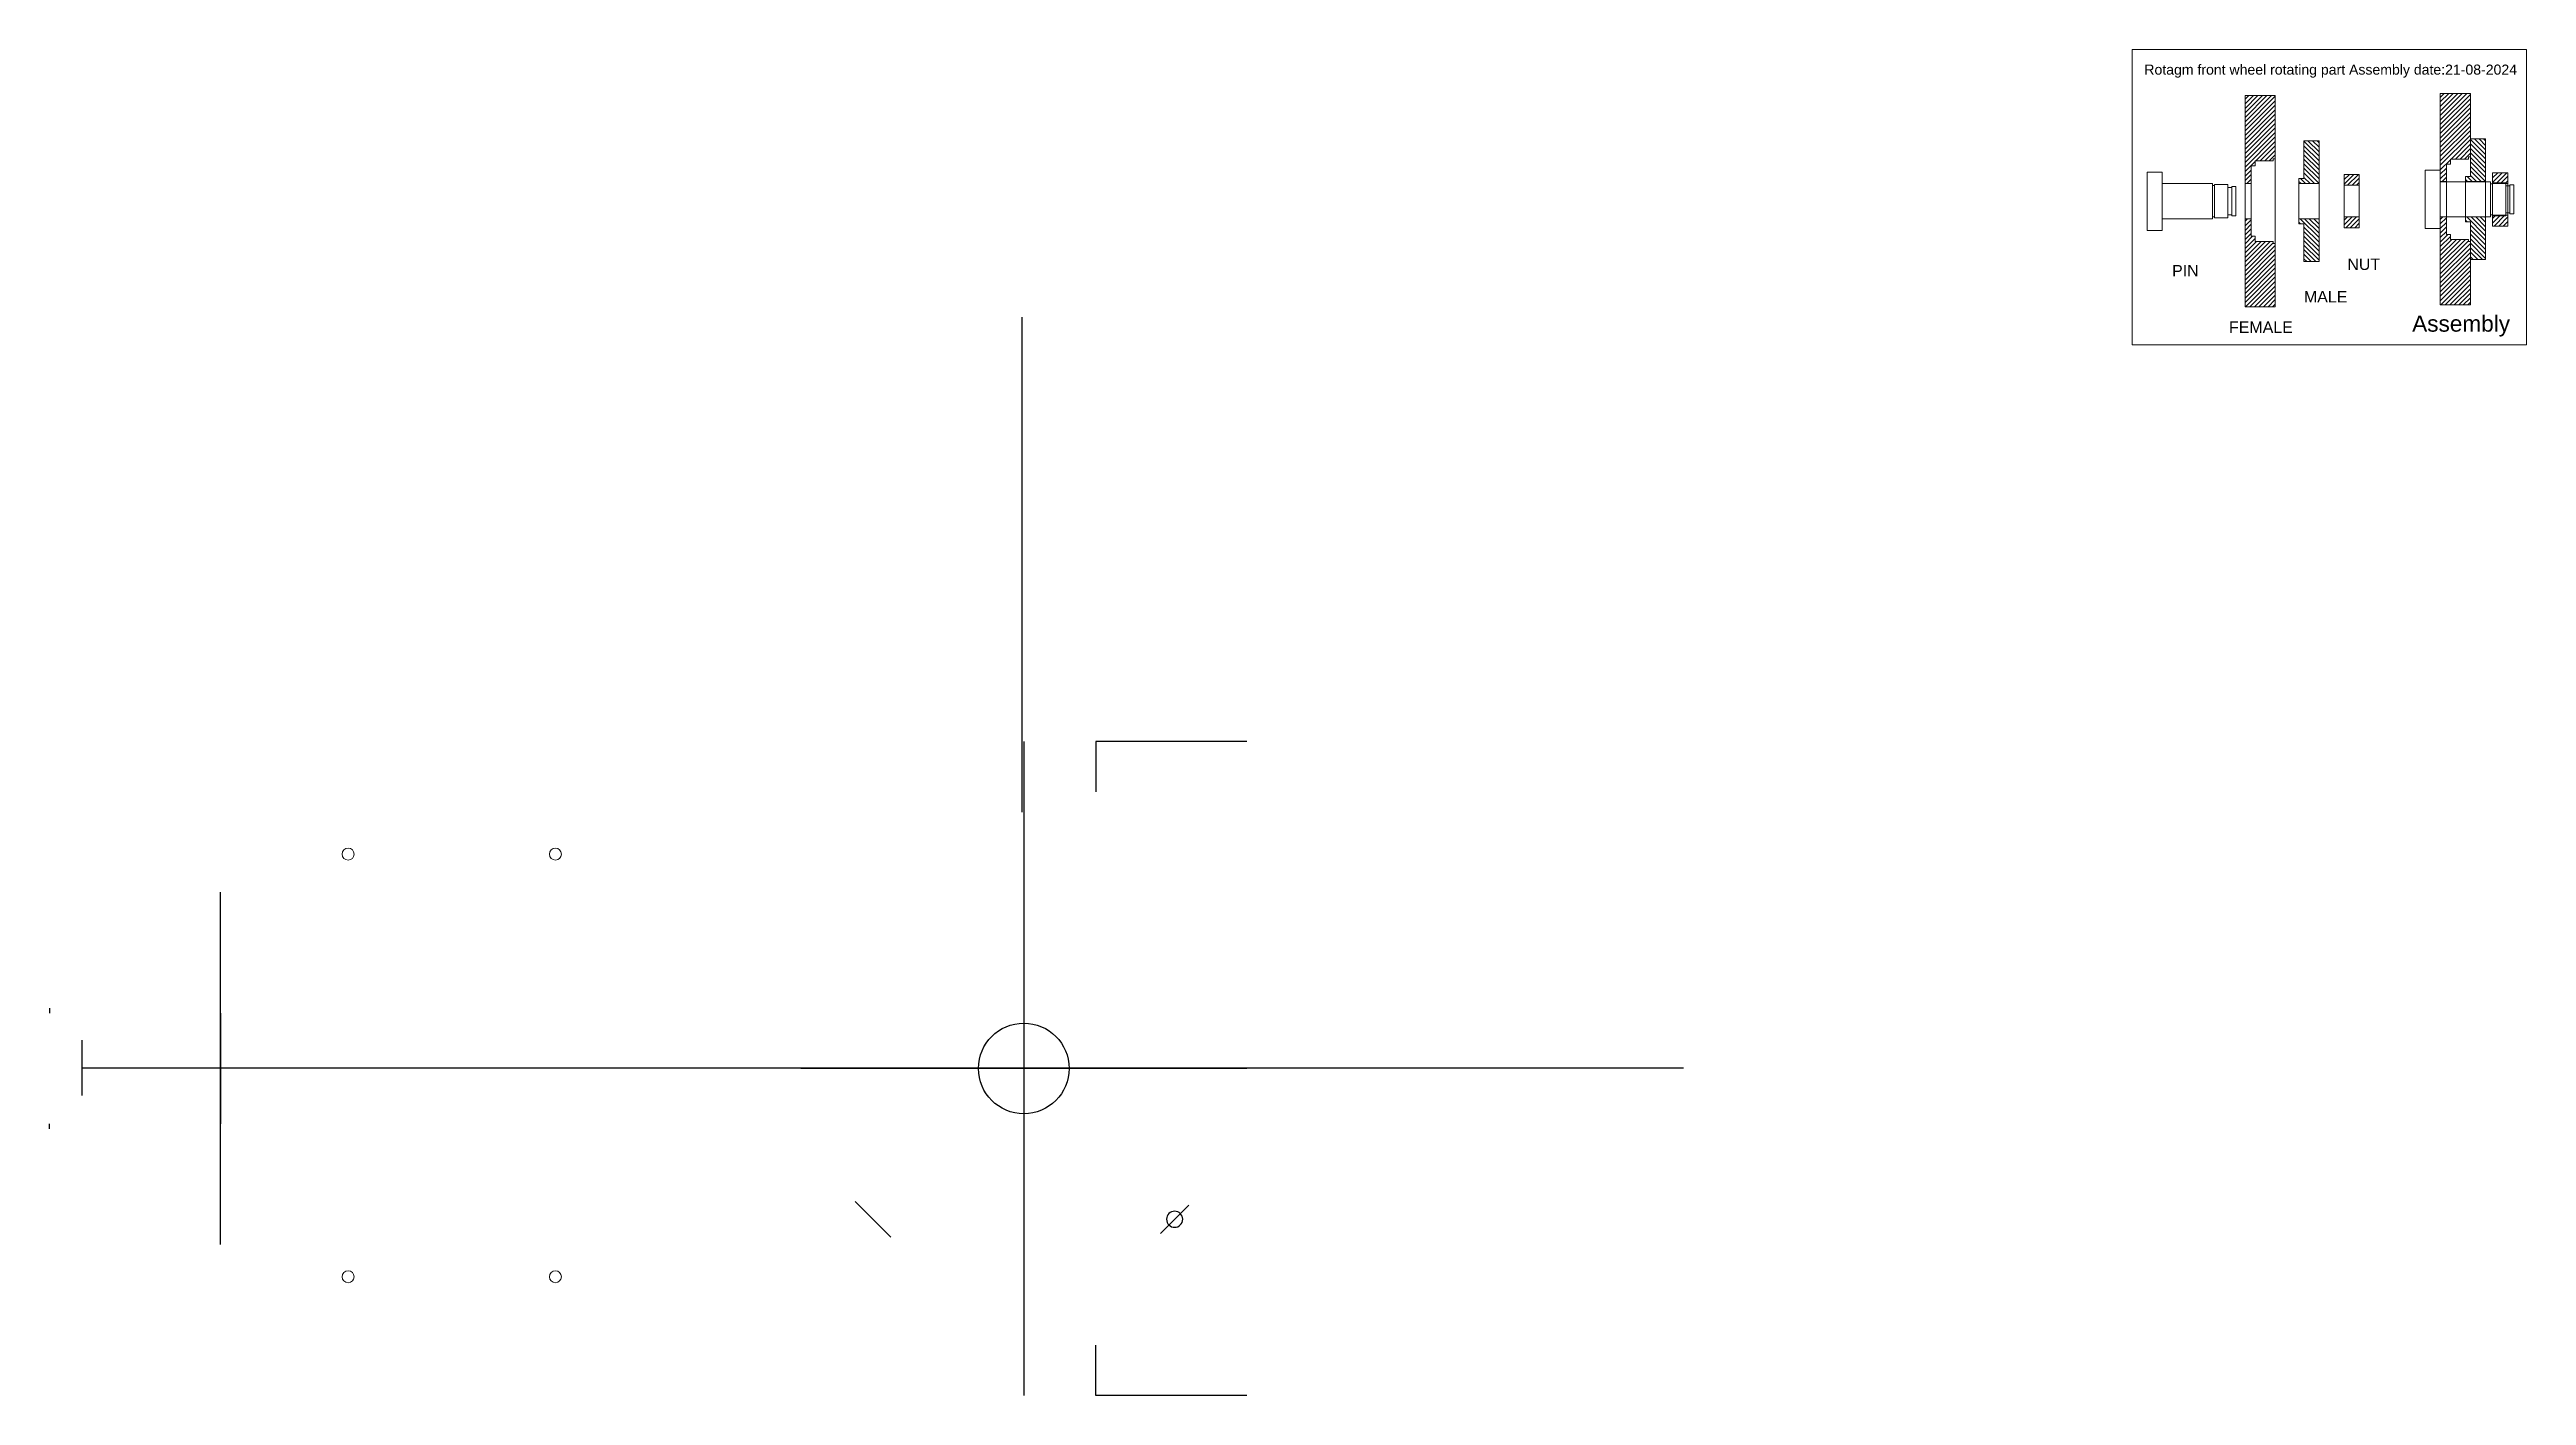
# Model space of a CAD drawing. Header units: millimetres. Extents: x 1123 to 8668, y 987 to 6637.
# Drawn here: x 1125 to 3586, y 987 to 2325 of the extents above; entities that cross this region are included whole.
import ezdxf

# ---------------------------------------------------------------- set-up
doc = ezdxf.new("R2010")
doc.units = ezdxf.units.MM
doc.linetypes.add('ACAD_ISO02W100', pattern=[15, 12, -3])
doc.layers.get('0').update_dxf_attribs({"true_color": 0xc2ced6})
doc.styles.get("Standard").update_dxf_attribs({"font": 'arial.ttf'})

msp = doc.modelspace()

# ---------------------------------------------------------------- texts
at = {"lineweight": 20}
for s, height, p in [('Rotagm front wheel rotating part Assembly date:21-08-2024', 10, (3206.243, 2299.645)), ('Assembly', 16.0653, (3472.407, 2044.223))]:
    msp.add_text(s, height=height, dxfattribs=at).set_placement(p)
at = {"linetype": 'ACAD_ISO02W100', "lineweight": 15}
for s, p in [('PIN', (3233.843, 2099.139)), ('NUT', (3408, 2105.517)), ('MALE      ', (3364.831, 2073.25)), ('FEMALE', (3290.39, 2042.996))]:
    msp.add_text(s, height=11.3497, dxfattribs=at).set_placement(p)

# ---------------------------------------------------------------- hatches: boundary and pattern name
at = {"lineweight": 20}
h = msp.add_hatch(dxfattribs=at)
h.set_pattern_fill('ANSI31', color=256)
h.set_pattern_definition([(45, (426.8217, 1196.1765), (-2.245064, 2.245064), [])])
h.paths.add_polyline_path([(3336.3, 2278.963), (3306.3, 2278.963), (3306.3, 2191.463), (3312.3, 2191.463), (3312.3, 2208.963), (3316.3, 2208.963), (3316.3, 2213.963), (3334.3, 2213.963), (3334.3, 2215.963), (3336.3, 2215.963)])
h.paths.add_polyline_path([(3336.3, 2131.963), (3334.3, 2131.963), (3334.3, 2133.963), (3316.3, 2133.963), (3316.3, 2138.963), (3312.3, 2138.963), (3312.3, 2156.463), (3306.3, 2156.463), (3306.3, 2068.963), (3336.3, 2068.963)])
h = msp.add_hatch(dxfattribs=at)
h.set_pattern_fill('ANSI31', color=256)
h.set_pattern_definition([(45, (620.918, 1198.0202), (-2.245064, 2.245064), [])])
h.paths.add_polyline_path([(3530.397, 2280.807), (3500.397, 2280.807), (3500.397, 2193.307), (3506.397, 2193.307), (3506.397, 2210.807), (3510.397, 2210.807), (3510.397, 2215.807), (3528.397, 2215.807), (3528.397, 2217.807), (3530.397, 2217.807)])
h.paths.add_polyline_path([(3530.397, 2133.807), (3528.397, 2133.807), (3528.397, 2135.807), (3510.397, 2135.807), (3510.397, 2140.807), (3506.397, 2140.807), (3506.397, 2158.307), (3500.397, 2158.307), (3500.397, 2070.807), (3530.397, 2070.807)])
h = msp.add_hatch(dxfattribs=at)
h.set_pattern_fill('ANSI31', color=256, angle=90)
h.set_pattern_definition([(135, (5370.5988, 6567.806), (-2.245064, -2.245064), [])])
h.paths.add_polyline_path([(3364.868, 2113.963), (3379.868, 2113.963), (3379.868, 2156.463), (3359.868, 2156.463), (3359.868, 2151.463), (3364.868, 2151.463)])
h.paths.add_polyline_path([(3379.868, 2233.963), (3364.868, 2233.963), (3364.868, 2196.463), (3359.868, 2196.463), (3359.868, 2191.463), (3379.868, 2191.463)])
h = msp.add_hatch(dxfattribs=at)
h.set_pattern_fill('ANSI31', color=256, angle=90)
h.set_pattern_definition([(135, (5536.1272, 6569.6495), (-2.245064, -2.245064), [])])
h.paths.add_polyline_path([(3530.397, 2115.807), (3545.397, 2115.807), (3545.397, 2158.307), (3525.397, 2158.307), (3525.397, 2153.307), (3530.397, 2153.307)])
h.paths.add_polyline_path([(3545.397, 2235.807), (3530.397, 2235.807), (3530.397, 2198.307), (3525.397, 2198.307), (3525.397, 2193.307), (3545.397, 2193.307)])
h = msp.add_hatch(dxfattribs=at)
h.set_pattern_fill('ANSI31', color=256)
h.set_pattern_definition([(45, (123.761, 620.4593), (-2.245064, 2.245064), [])])
h.paths.add_polyline_path([(3404.899, 2200.463), (3404.899, 2189.713), (3419.899, 2189.713), (3419.899, 2200.463)])
h.paths.add_polyline_path([(3419.899, 2147.463), (3419.899, 2158.213), (3404.899, 2158.213), (3404.899, 2147.463)])
h = msp.add_hatch(dxfattribs=at)
h.set_pattern_fill('ANSI31', color=256)
h.set_pattern_definition([(45, (271.2586, 622.2144), (-2.245064, 2.245064), [])])
h.paths.add_polyline_path([(3552.397, 2202.219), (3552.397, 2191.469), (3567.397, 2191.469), (3567.397, 2202.219)])
h.paths.add_polyline_path([(3567.397, 2149.219), (3567.397, 2159.969), (3552.397, 2159.969), (3552.397, 2149.219)])

# ---------------------------------------------------------------- linework, layer by layer
for p, q in [((3194.296, 2324.591), (3194.296, 2031.174)), ((3585.993, 2324.591), (3194.296, 2324.591)), ((3585.993, 2031.174), (3585.993, 2324.591)), ((3306.3, 2068.963), (3306.3, 2278.963)), ((3306.3, 2278.963), (3336.3, 2278.963)), ((3336.3, 2278.963), (3336.3, 2215.963)), ((3500.397, 2070.807), (3500.397, 2280.807)), ((3500.397, 2280.807), (3530.397, 2280.807)), ((3530.397, 2280.807), (3530.397, 2217.807)), ((3336.3, 2215.963), (3334.3, 2215.963)), ((3334.3, 2213.963), (3334.3, 2215.963)), ((3336.3, 2215.963), (3336.3, 2131.963)), ((3364.868, 2196.463), (3364.868, 2233.963)), ((3379.868, 2233.963), (3364.868, 2233.963)), ((3379.868, 2233.963), (3379.868, 2113.963)), ((3510.397, 2215.807), (3528.397, 2215.807)), ((3510.397, 2215.807), (3510.397, 2210.807)), ((3530.397, 2217.807), (3528.397, 2217.807)), ((3528.397, 2215.807), (3528.397, 2217.807)), ((3530.397, 2198.307), (3530.397, 2235.807)), ((3545.397, 2235.807), (3530.397, 2235.807)), ((3545.397, 2235.807), (3545.397, 2115.807)), ((3209.084, 2173.875), (3209.084, 2202.875)), ((3209.084, 2202.875), (3224.084, 2202.875)), ((3224.084, 2202.875), (3224.084, 2144.875)), ((3274.084, 2191.375), (3224.084, 2191.375)), ((3224.084, 2191.375), (3224.084, 2156.375)), ((3274.084, 2173.875), (3274.084, 2191.375)), ((3306.3, 2191.463), (3312.3, 2191.463)), ((3312.3, 2138.963), (3312.3, 2208.963)), ((3312.3, 2208.963), (3316.3, 2208.963)), ((3316.3, 2213.963), (3334.3, 2213.963)), ((3316.3, 2213.963), (3316.3, 2208.963)), ((3359.868, 2196.463), (3359.868, 2151.463)), ((3364.868, 2196.463), (3359.868, 2196.463)), ((3379.868, 2191.463), (3359.868, 2191.463)), ((3404.899, 2200.463), (3404.899, 2147.463)), ((3419.899, 2200.463), (3404.899, 2200.463)), ((3419.899, 2147.463), (3419.899, 2200.463)), ((3485.397, 2175.719), (3485.397, 2204.719)), ((3485.397, 2204.719), (3500.397, 2204.719)), ((3500.397, 2204.719), (3500.397, 2146.719)), ((3500.397, 2193.307), (3506.397, 2193.307)), ((3550.397, 2193.219), (3500.397, 2193.219)), ((3500.397, 2193.219), (3500.397, 2158.219)), ((3506.397, 2140.807), (3506.397, 2210.807)), ((3506.397, 2210.807), (3510.397, 2210.807)), ((3525.397, 2198.307), (3525.397, 2153.307)), ((3530.397, 2198.307), (3525.397, 2198.307)), ((3545.397, 2193.307), (3525.397, 2193.307)), ((3550.397, 2175.719), (3550.397, 2193.219)), ((3552.397, 2191.219), (3550.397, 2191.219)), ((3552.397, 2202.219), (3552.397, 2149.219)), ((3567.397, 2202.219), (3552.397, 2202.219)), ((3552.397, 2191.219), (3552.397, 2192.219)), ((3552.397, 2192.219), (3565.397, 2192.219)), ((3567.397, 2191.469), (3552.397, 2191.469)), ((3552.397, 2191.469), (3552.397, 2159.969)), ((3552.397, 2160.219), (3552.397, 2191.219)), ((3565.397, 2192.219), (3565.397, 2159.219)), ((3567.397, 2149.219), (3567.397, 2202.219)), ((3567.397, 2175.719), (3567.397, 2191.469)), ((3209.084, 2173.875), (3209.084, 2144.875)), ((3276.084, 2189.375), (3274.084, 2189.375)), ((3274.084, 2173.875), (3274.084, 2156.375)), ((3274.084, 2173.875), (3274.084, 2158.375)), ((3276.084, 2189.375), (3276.084, 2190.375)), ((3276.084, 2190.375), (3289.084, 2190.375)), ((3276.084, 2158.375), (3276.084, 2189.375)), ((3289.084, 2190.375), (3289.084, 2157.375)), ((3289.084, 2173.875), (3289.084, 2187.375)), ((3289.084, 2187.375), (3293.084, 2187.375)), ((3293.084, 2187.375), (3293.084, 2188.375)), ((3293.084, 2188.375), (3297.084, 2188.375)), ((3293.084, 2187.375), (3293.084, 2160.375)), ((3297.084, 2188.375), (3297.084, 2159.375)), ((3419.899, 2189.713), (3404.899, 2189.713)), ((3404.899, 2189.713), (3404.899, 2158.213)), ((3419.899, 2173.963), (3419.899, 2189.713)), ((3485.397, 2175.719), (3485.397, 2146.719)), ((3550.397, 2175.719), (3550.397, 2158.219)), ((3550.397, 2175.719), (3550.397, 2160.219)), ((3565.397, 2175.719), (3565.397, 2189.219)), ((3565.397, 2189.219), (3569.397, 2189.219)), ((3569.397, 2189.219), (3569.397, 2190.219)), ((3569.397, 2190.219), (3573.397, 2190.219)), ((3569.397, 2189.219), (3569.397, 2162.219)), ((3573.397, 2190.219), (3573.397, 2161.219)), ((3224.084, 2144.875), (3209.084, 2144.875)), ((3224.084, 2156.375), (3274.084, 2156.375)), ((3274.084, 2158.375), (3276.084, 2158.375)), ((3276.084, 2157.375), (3276.084, 2158.375)), ((3289.084, 2157.375), (3276.084, 2157.375)), ((3293.084, 2160.375), (3289.084, 2160.375)), ((3293.084, 2159.375), (3293.084, 2160.375)), ((3297.084, 2159.375), (3293.084, 2159.375)), ((3306.3, 2156.463), (3312.3, 2156.463)), ((3379.868, 2156.463), (3359.868, 2156.463)), ((3364.868, 2151.463), (3359.868, 2151.463)), ((3364.868, 2113.963), (3364.868, 2151.463)), ((3404.899, 2158.213), (3419.899, 2158.213)), ((3404.899, 2147.463), (3419.899, 2147.463)), ((3500.397, 2146.719), (3485.397, 2146.719)), ((3500.397, 2158.307), (3506.397, 2158.307)), ((3500.397, 2158.219), (3550.397, 2158.219)), ((3545.397, 2158.307), (3525.397, 2158.307)), ((3530.397, 2153.307), (3525.397, 2153.307)), ((3530.397, 2115.807), (3530.397, 2153.307)), ((3550.397, 2160.219), (3552.397, 2160.219)), ((3552.397, 2159.219), (3552.397, 2160.219)), ((3552.397, 2159.969), (3567.397, 2159.969)), ((3565.397, 2159.219), (3552.397, 2159.219)), ((3552.397, 2149.219), (3567.397, 2149.219)), ((3569.397, 2162.219), (3565.397, 2162.219)), ((3569.397, 2161.219), (3569.397, 2162.219)), ((3573.397, 2161.219), (3569.397, 2161.219)), ((3312.3, 2138.963), (3316.3, 2138.963)), ((3316.3, 2138.963), (3316.3, 2133.963)), ((3316.3, 2133.963), (3334.3, 2133.963)), ((3334.3, 2133.963), (3334.3, 2131.963)), ((3336.3, 2131.963), (3334.3, 2131.963)), ((3336.3, 2131.963), (3336.3, 2068.963)), ((3506.397, 2140.807), (3510.397, 2140.807)), ((3510.397, 2140.807), (3510.397, 2135.807)), ((3510.397, 2135.807), (3528.397, 2135.807)), ((3528.397, 2135.807), (3528.397, 2133.807)), ((3530.397, 2133.807), (3528.397, 2133.807)), ((3530.397, 2133.807), (3530.397, 2070.807)), ((3379.868, 2113.963), (3364.868, 2113.963)), ((3545.397, 2115.807), (3530.397, 2115.807)), ((3306.3, 2068.963), (3336.3, 2068.963)), ((3500.397, 2070.807), (3530.397, 2070.807)), ((3194.296, 2031.174), (3585.993, 2031.174))]:
    msp.add_line(p, q, dxfattribs=at)
for p, q in [((2091.19, 1566.597, -215), (2091.19, 2058.776, -215)), ((2092.69, 1637.067, 116), (2092.69, 987.067, 116)), ((2314.19, 1637.067), (2164.19, 1637.067)), ((2164.19, 1637.067), (2164.19, 1587.067)), ((1294.283, 1136.974, 100), (1294.283, 1487.161, 100)), ((2092.69, 1431.067, 276), (2092.69, 1376.506, 276)), ((2092.69, 1403.787, 276), (2092.69, 1403.787, 163.198)), ((1294.508, 1367.067, 100), (1294.508, 1257.067, 100)), ((1156.919, 1285.074, -240.5), (1156.919, 1340.074, -240.5)), ((1156.919, 1312.574, -240.5), (2748.143, 1312.574, -240.5)), ((2314.19, 1312.067, 116), (1871.19, 1312.067, 116)), ((1925.105, 1179.838, 546), (1960.461, 1144.483, 546)), ((2228.454, 1148.018, 546), (2256.738, 1176.303, 546)), ((2164.19, 987.067), (2164.19, 1037.067)), ((2314.19, 987.067), (2164.19, 987.067))]:
    msp.add_line(p, q)
at = {"color": 152, "true_color": 0x2776bb}
for p, q in [((1124.508, 1372.067, 10), (1124.508, 1367.067, 10)), ((1124.508, 1252.067, 10), (1124.508, 1257.067, 10))]:
    msp.add_line(p, q, dxfattribs=at)
at = {"lineweight": 20}
for centre in [(1421.19, 1525.067, 100), (1627.19, 1525.067, 100), (1421.19, 1105.067, 100), (1627.19, 1105.067, 100)]:
    msp.add_circle(centre, 6, dxfattribs=at)
msp.add_circle((2092.69, 1312.067, 626), 45)
at = {"extrusion": (-5.63632e-17, 2.20666e-16, -1)}
msp.add_circle((-2242.596, 1162.161, -593), 8, dxfattribs=at)

msp.set_redraw_order([(e.dxf.handle, doc.entitydb.next_handle()) for e in msp.query("TEXT MTEXT ATTDEF DIMENSION ARC_DIMENSION")])  # texts and dimensions are drawn at this point

doc.saveas('drawing.dxf')
